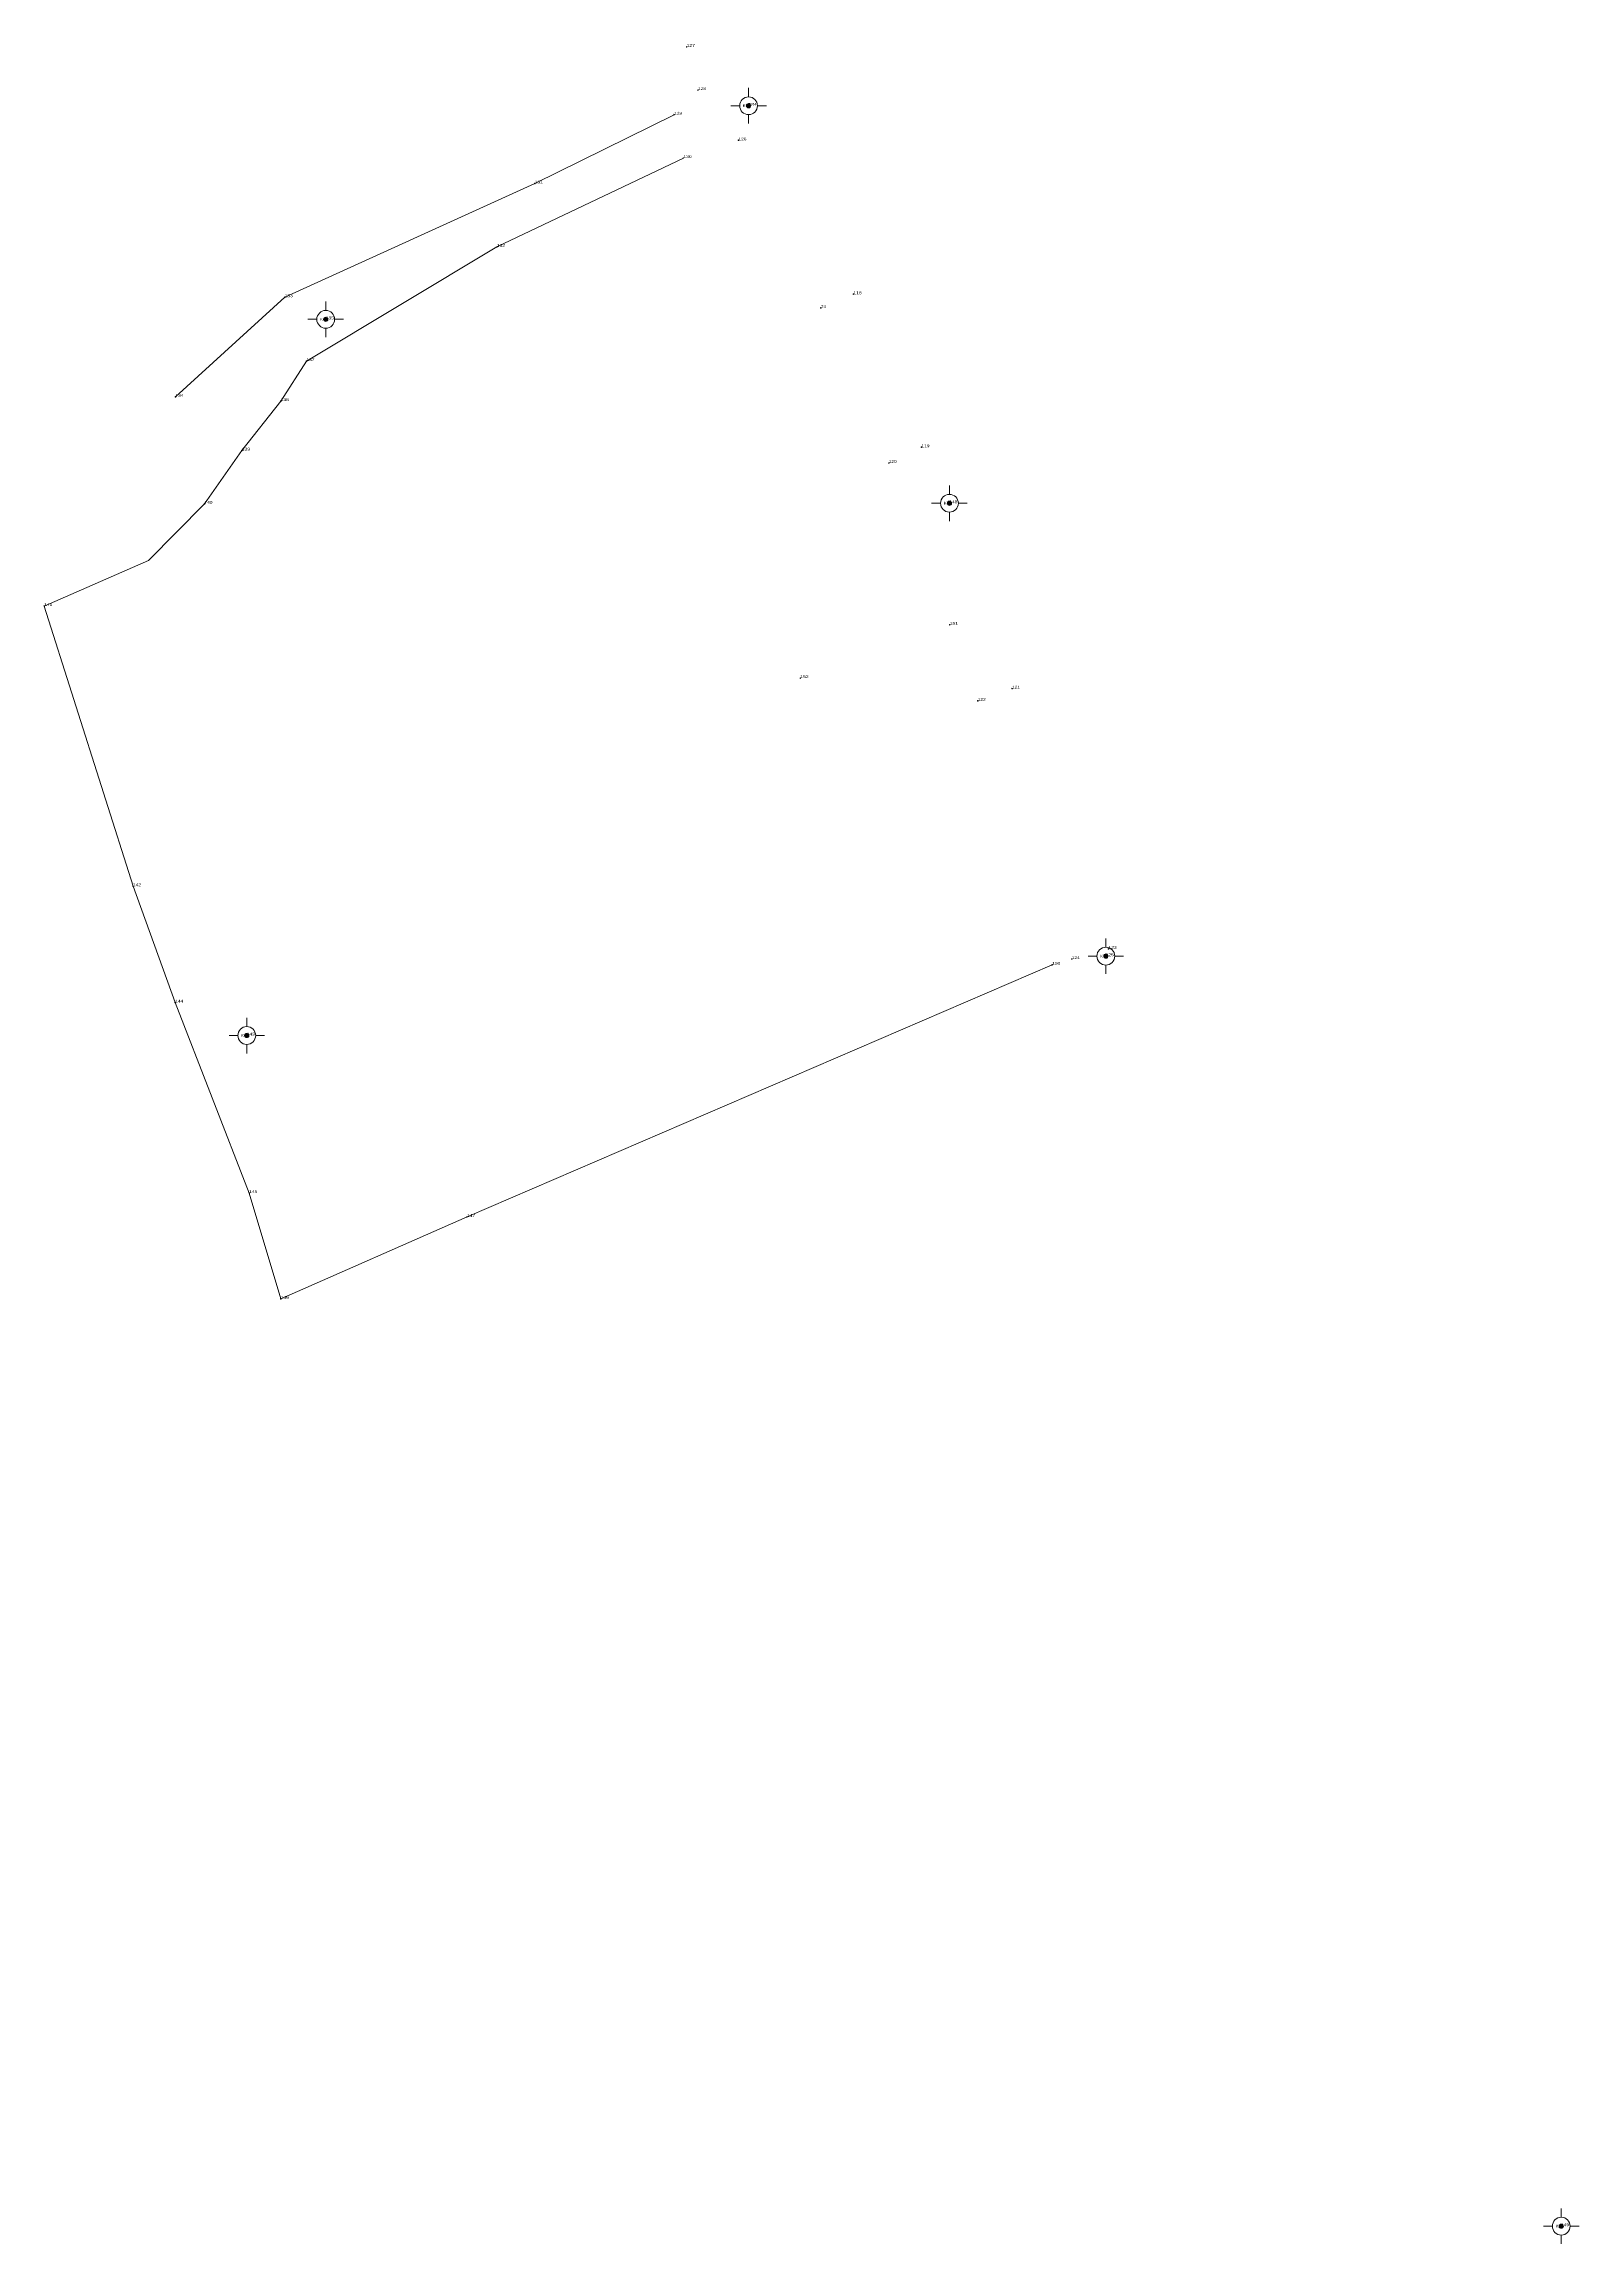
# Model space of a CAD drawing. Header units: metres. Extents: x 548431 to 549826, y 1837881 to 1838400.
# Drawn here: x 549718.3 to 549826.1, y 1837926.6 to 1838081 of the extents above; entities that cross this region are included whole.
import ezdxf
from ezdxf.enums import TextEntityAlignment as Align

# ---------------------------------------------------------------- set-up
doc = ezdxf.new("R2010")
doc.units = ezdxf.units.M
doc.header["$LTSCALE"] = 0.08
doc.header["$PDMODE"] = 32
doc.header["$PDSIZE"] = 0.04
doc.layers.add('10', color=7, linetype='Continuous', lineweight=13)
doc.layers.add('7', color=7, linetype='Continuous', lineweight=13)
doc.layers.add('12', color=7, linetype='Continuous')
doc.layers.add('9', color=7, linetype='Continuous')

msp = doc.modelspace()

# ---------------------------------------------------------------- hatches: boundary and pattern name
at = {"layer": '7'}
for points in [[(549767.77847, 1838076.51952, 1), (549767.77847, 1838076.81952, 1)], [(549738.08947, 1838061.52652, 1), (549738.08947, 1838061.82652, 1)], [(549781.88047, 1838048.61952, 1), (549781.88047, 1838048.91952, 1)], [(549792.86047, 1838016.83252, 1), (549792.86047, 1838017.13252, 1)], [(549732.54747, 1838011.26152, 1), (549732.54747, 1838011.56152, 1)], [(549824.83347, 1837927.69052, 1), (549824.83347, 1837927.99052, 1)]]:
    msp.add_hatch(color=256, dxfattribs=at).paths.add_polyline_path(points)

# ---------------------------------------------------------------- linework, layer by layer
at = {"layer": '10'}
for points in [[(549762.55, 1838076.04), (549752.77, 1838071.22), (549735.22, 1838063.23), (549727.54, 1838056.24)], [(549763.2, 1838073), (549750.11, 1838066.76), (549736.74, 1838058.75), (549734.94, 1838055.94), (549732.2, 1838052.47), (549729.58, 1838048.73), (549725.65, 1838044.74), (549718.33, 1838041.55), (549724.56, 1838021.89), (549727.52, 1838013.72), (549732.72, 1838000.35), (549734.94, 1837992.93), (549748.02, 1837998.68), (549789.1, 1838016.38)]]:
    msp.add_lwpolyline(points, dxfattribs=at)
at = {"layer": '7'}
for p, q in [((549767.15, 1838076.67), (549766.53, 1838076.67)), ((549767.78, 1838077.29), (549767.78, 1838077.92)), ((549769.03, 1838076.67), (549768.4, 1838076.67)), ((549767.78, 1838075.42), (549767.78, 1838076.04)), ((549738.09, 1838062.3), (549738.09, 1838062.93)), ((549737.46, 1838061.68), (549736.84, 1838061.68)), ((549739.34, 1838061.68), (549738.71, 1838061.68)), ((549738.09, 1838060.43), (549738.09, 1838061.05)), ((549781.25, 1838048.77), (549780.63, 1838048.77)), ((549781.88, 1838049.39), (549781.88, 1838050.02)), ((549783.13, 1838048.77), (549782.51, 1838048.77)), ((549781.88, 1838047.52), (549781.88, 1838048.14)), ((549792.86, 1838017.61), (549792.86, 1838018.23)), ((549792.23, 1838016.98), (549791.61, 1838016.98)), ((549792.86, 1838015.73), (549792.86, 1838016.36)), ((549794.11, 1838016.98), (549793.49, 1838016.98)), ((549732.55, 1838012.04), (549732.55, 1838012.66)), ((549731.92, 1838011.41), (549731.3, 1838011.41)), ((549732.55, 1838010.16), (549732.55, 1838010.79)), ((549733.8, 1838011.41), (549733.17, 1838011.41)), ((549824.83, 1837928.47), (549824.83, 1837929.09)), ((549824.21, 1837927.84), (549823.58, 1837927.84)), ((549824.83, 1837926.59), (549824.83, 1837927.21)), ((549826.08, 1837927.84), (549825.46, 1837927.84))]:
    msp.add_line(p, q, dxfattribs=at)
for centre, radius in [((549767.77847, 1838076.66952), 0.625), ((549767.77847, 1838076.66952), 0.15), ((549738.08947, 1838061.67652), 0.625), ((549738.08947, 1838061.67652), 0.15), ((549781.88047, 1838048.76952), 0.625), ((549781.88047, 1838048.76952), 0.15), ((549792.86047, 1838016.98252), 0.625), ((549792.86047, 1838016.98252), 0.15), ((549732.54747, 1838011.41152), 0.625), ((549732.54747, 1838011.41152), 0.15), ((549824.83347, 1837927.84052), 0.625), ((549824.83347, 1837927.84052), 0.15)]:
    msp.add_circle(centre, radius, dxfattribs=at)
for p in [(549763.43, 1838080.8), (549764.23, 1838077.77), (549762.55, 1838076.05), (549767.07, 1838074.25), (549763.2, 1838073), (549752.77, 1838071.22), (549750.11, 1838066.76), (549735.22, 1838063.23), (549775.14, 1838063.45), (549772.85, 1838062.48), (549736.74, 1838058.75), (549727.54, 1838056.24), (549734.94, 1838055.94), (549732.2, 1838052.47), (549779.92, 1838052.71), (549777.63, 1838051.6), (549729.58, 1838048.73), (549718.33, 1838041.55), (549781.9, 1838040.24), (549771.41, 1838036.5), (549783.87, 1838034.9), (549786.28, 1838035.76), (549724.56, 1838021.89), (549789.09, 1838016.38), (549790.47, 1838016.78), (549793.04, 1838017.49), (549727.52, 1838013.73), (549732.72, 1838000.35), (549748.01, 1837998.68), (549734.94, 1837992.93)]:
    msp.add_point(p, dxfattribs=at)

# ---------------------------------------------------------------- texts
at = {"layer": '12'}
for s, width, p in [('127', 1.3, (549763.43, 1838080.8)), ('128', 1.25, (549764.23, 1838077.77)), ('129', 1.25, (549762.55, 1838076.04)), ('126', 1.25, (549767.07, 1838074.24)), ('130', 1.3, (549763.2, 1838073)), ('131', 1.25, (549752.77, 1838071.22)), ('132', 1.25, (549750.11, 1838066.76)), ('133', 1.25, (549735.22, 1838063.23)), ('T4', 1.15, (549772.85, 1838062.48)), ('118', 1.3, (549775.14, 1838063.44)), ('137', 1.25, (549736.74, 1838058.75)), ('134', 1.25, (549727.54, 1838056.24)), ('138', 1.25, (549734.94, 1838055.94)), ('139', 1.3, (549732.2, 1838052.47)), ('119', 1.25, (549779.92, 1838052.7)), ('120', 1.25, (549777.62, 1838051.6)), ('140', 1.25, (549729.58, 1838048.73)), ('141', 1.25, (549718.33, 1838041.55)), ('151', 1.3, (549781.9, 1838040.24)), ('152', 1.3, (549771.41, 1838036.5)), ('122', 1.25, (549783.87, 1838034.9)), ('121', 1.25, (549786.28, 1838035.76)), ('142', 1.25, (549724.56, 1838021.89)), ('150', 1.25, (549789.1, 1838016.38)), ('124', 1.25, (549790.47, 1838016.78)), ('123', 1.3, (549793.04, 1838017.49)), ('144', 1.25, (549727.52, 1838013.72)), ('145', 1.25, (549732.72, 1838000.35)), ('147', 1.25, (549748.02, 1837998.68)), ('146', 1.25, (549734.94, 1837992.93))]:
    msp.add_text(s, height=0.2, dxfattribs=dict(at, width=width)).set_placement(p)
at = {"layer": '7'}
for s, width, p in [('TR4', 1.1, (549767.78, 1838076.67)), ('135', 1.3, (549738.09, 1838061.68)), ('148', 1.25, (549781.88, 1838048.77)), ('125', 1.25, (549792.86, 1838016.98)), ('143', 1.25, (549732.55, 1838011.41)), ('149', 1.25, (549824.83, 1837927.84))]:
    msp.add_text(s, height=0.2, dxfattribs=dict(at, width=width)).set_placement(p)
at = {"layer": '9', "width": 1.1}
for p in [(549767.78, 1838076.57), (549738.1, 1838061.58), (549781.89, 1838048.67), (549792.87, 1838016.88), (549732.55, 1838011.31), (549824.85, 1837927.74)]:
    msp.add_text('KC', height=0.2, dxfattribs=at).set_placement(p, align=Align.RIGHT)

doc.saveas('drawing.dxf')
